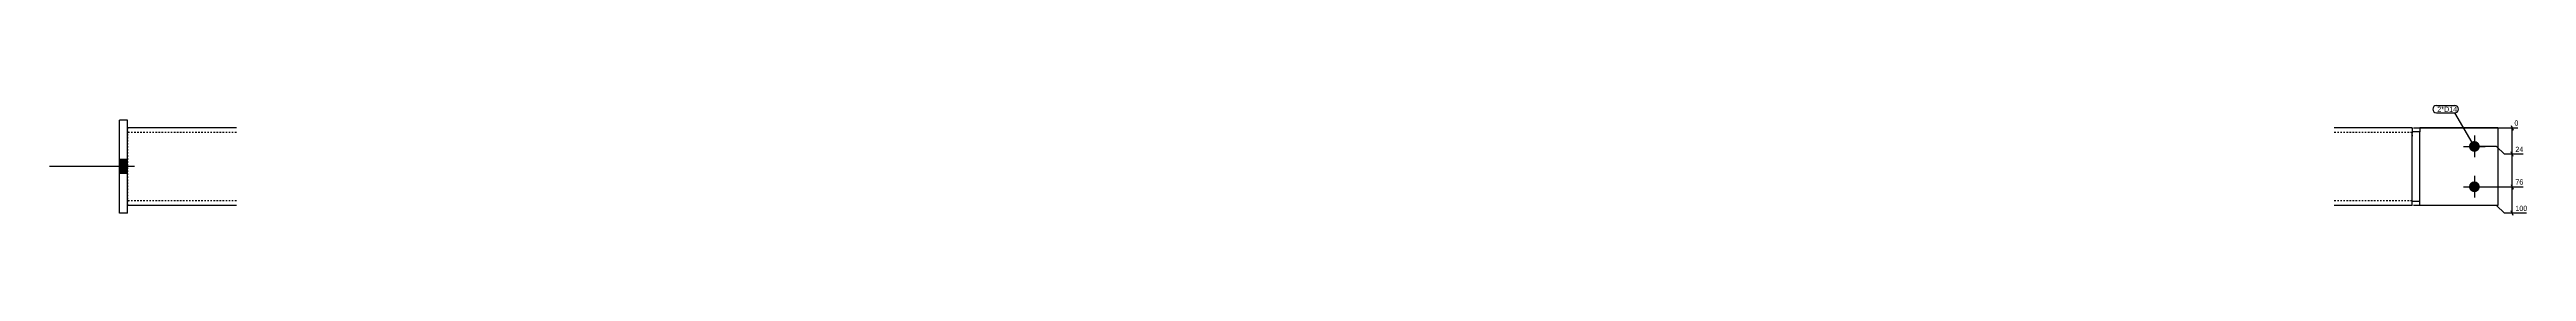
# Model space of a CAD drawing. Header units: millimetres. Extents: x 23 to 24097, y 2 to 1067.
# Drawn here: x 12309 to 15491, y 5 to 147 of the extents above; entities that cross this region are included whole.
import ezdxf

# ---------------------------------------------------------------- set-up
doc = ezdxf.new("R2010")
doc.units = ezdxf.units.MM
doc.linetypes.add('DXK_LINE_DOT2', pattern=[3.9198, 1.9599, -1.9599])
for name, color, linetype in [('MÅLSÆTNING', 7, 'Continuous'), ('STÅL', 7, 'Continuous'), ('TEKST', 7, 'Continuous')]:
    doc.layers.add(name, color=color, linetype=linetype)
doc.styles.add('Arial Narrow', font='ARIALN.TTF', dxfattribs={"height": 0.2})

msp = doc.modelspace()

# ---------------------------------------------------------------- hatches: boundary and pattern name
at = {"layer": 'STÅL', "linetype": 'Continuous'}
for points in [[(15424.1, 100.8, -1), (15424.1, 86.8, -1)], [(12399, 76.8), (12399, 58.8), (12409, 58.8), (12409, 76.8)], [(12399, 76.8), (12399, 58.8), (12409, 58.8), (12409, 76.8)], [(15424.1, 48.8, -1), (15424.1, 34.8, -1)]]:
    msp.add_hatch(color=96, dxfattribs=at).paths.add_polyline_path(points)

# ---------------------------------------------------------------- linework, layer by layer
at = {"layer": 'MÅLSÆTNING', "color": 7, "linetype": 'Continuous'}
for p, q in [((15346.1, 117.8), (15479.8, 117.8)), ((15471.4, 120.8), (15473.8, 114.8)), ((15472.6, 83.8), (15472.6, 117.8)), ((15452.6, 93.8), (15426.1, 93.8)), ((15452.6, 93.8), (15426.1, 93.8)), ((15462.6, 83.8), (15452.6, 93.8)), ((15462.6, 83.8), (15452.6, 93.8)), ((15486.6, 83.8), (15462.6, 83.8)), ((15486.6, 83.8), (15462.6, 83.8)), ((15473.8, 80.8), (15471.4, 86.8)), ((15473.8, 80.8), (15471.4, 86.8)), ((15472.6, 41.8), (15472.6, 83.8)), ((15426.1, 41.8), (15486.6, 41.8)), ((15426.1, 41.8), (15486.6, 41.8)), ((15471.4, 44.8), (15473.8, 38.8)), ((15471.4, 44.8), (15473.8, 38.8)), ((15472.6, 7.8), (15472.6, 41.8)), ((15452.6, 17.8), (15346.1, 17.8)), ((15462.6, 7.8), (15452.6, 17.8)), ((15490.9, 7.8), (15462.6, 7.8)), ((15473.8, 4.8), (15471.4, 10.8))]:
    msp.add_line(p, q, dxfattribs=at)
at = {"layer": 'STÅL', "color": 2, "linetype": 'Continuous'}
for p, q in [((12399, 7.8), (12399, 127.8)), ((12409, 127.8), (12399, 127.8)), ((12409, 7.8), (12409, 127.8)), ((12549, 117.8), (12409, 117.8)), ((15344.1, 117.8), (15244.1, 117.8)), ((15344.1, 117.8), (15344.1, 116.9)), ((15344.1, 116.9), (15344.1, 112.8)), ((15354.1, 112.8), (15344.1, 112.8)), ((15344.1, 22.8), (15344.1, 112.8)), ((15354.1, 117.8), (15354.1, 112.8)), ((15454.1, 117.8), (15354.1, 117.8)), ((15354.1, 22.8), (15354.1, 112.8)), ((15454.1, 117.8), (15454.1, 17.8)), ((12409, 7.8), (12399, 7.8)), ((12549, 17.8), (12409, 17.8)), ((15344.1, 17.8), (15244.1, 17.8)), ((15354.1, 22.8), (15344.1, 22.8)), ((15344.1, 17.8), (15344.1, 22.8)), ((15354.1, 17.8), (15354.1, 22.8)), ((15454.1, 17.8), (15354.1, 17.8))]:
    msp.add_line(p, q, dxfattribs=at)
at = {"layer": 'STÅL', "color": 7, "linetype": 'DXK_LINE_DOT2'}
for p, q in [((12409, 117.8), (12409, 18.7)), ((12549, 111.8), (12409, 111.8)), ((15344.1, 111.8), (15244.1, 111.8)), ((15344.1, 116.9), (15344.1, 117.8)), ((15344.1, 112.8), (15344.1, 105.8)), ((15344.1, 22.8), (15344.1, 105.8)), ((15354.1, 22.8), (15354.1, 112.8)), ((12549, 23.8), (12409, 23.8)), ((12409, 18.7), (12409, 17.8)), ((15344.1, 23.8), (15244.1, 23.8))]:
    msp.add_line(p, q, dxfattribs=at)
at = {"layer": 'STÅL', "color": 96, "linetype": 'Continuous'}
for p, q in [((15424.1, 107.8), (15424.1, 79.8)), ((12418.2, 67.8), (12309, 67.8)), ((12418.2, 67.8), (12309, 67.8)), ((12409, 76.8), (12399, 76.8)), ((12409, 76.8), (12399, 76.8)), ((15410.1, 93.8), (15438.1, 93.8)), ((12409, 58.8), (12399, 58.8)), ((12409, 58.8), (12399, 58.8)), ((15410.1, 41.8), (15438.1, 41.8)), ((15424.1, 55.8), (15424.1, 27.8))]:
    msp.add_line(p, q, dxfattribs=at)

# ---------------------------------------------------------------- wipeouts: each hides what was drawn before it
at = {"color": 0}
msp.add_wipeout([(15397.9, 138.3), (15397.9, 145.3), (15376.5, 145.3), (15376.5, 138.3)], dxfattribs=at).dxf.layer = 'TEKST'

# ---------------------------------------------------------------- next in the draw order: wipeouts: each hides what was drawn before it
at = {"color": 0, "linetype": 'Continuous'}
for points in [[(15481.2, 119.2), (15481.2, 129), (15474.2, 129), (15474.2, 119.2)], [(15486.8, 85.2), (15486.8, 95), (15475.4, 95), (15475.4, 85.2)], [(15486.8, 43.2), (15486.8, 53), (15475.4, 53), (15475.4, 43.2)], [(15491, 9.2), (15491, 19), (15475.4, 19), (15475.4, 9.2)]]:
    msp.add_wipeout(points, dxfattribs=at).dxf.layer = 'MÅLSÆTNING'
at = {"color": 0}
msp.add_wipeout([(15397.9, 138.3), (15397.9, 145.3), (15376.5, 145.3), (15376.5, 138.3)], dxfattribs=at).dxf.layer = 'TEKST'

# ---------------------------------------------------------------- next in the draw order: linework, layer by layer
at = {"layer": 'TEKST', "color": 7, "linetype": 'Continuous'}
for p, q in [((15375.3, 146.5), (15399.1, 146.5)), ((15375.3, 137.1), (15399.1, 137.1)), ((15424.1, 93.8), (15399.1, 137.1))]:
    msp.add_line(p, q, dxfattribs=at)
for centre, start, end in [((15375.3, 141.8), 90, 270), ((15399.1, 141.8), 270, 90)]:
    msp.add_arc(centre, 4.7, start, end, dxfattribs=at)

# ---------------------------------------------------------------- next in the draw order: texts
at = {"layer": 'MÅLSÆTNING', "color": 3, "linetype": 'Continuous', "style": 'Arial Narrow'}
for s, p in [('0', (15475.6, 120.6)), ('24', (15476.8, 86.6)), ('76', (15476.8, 44.6)), ('100', (15476.8, 10.6))]:
    msp.add_text(s, height=6.68, dxfattribs=at).set_placement(p)
at = {"layer": 'TEKST', "color": 3, "style": 'Arial Narrow'}
msp.add_text('2*D14', height=6.68, dxfattribs=at).set_placement((15376.5, 138.3))

doc.saveas('drawing.dxf')
